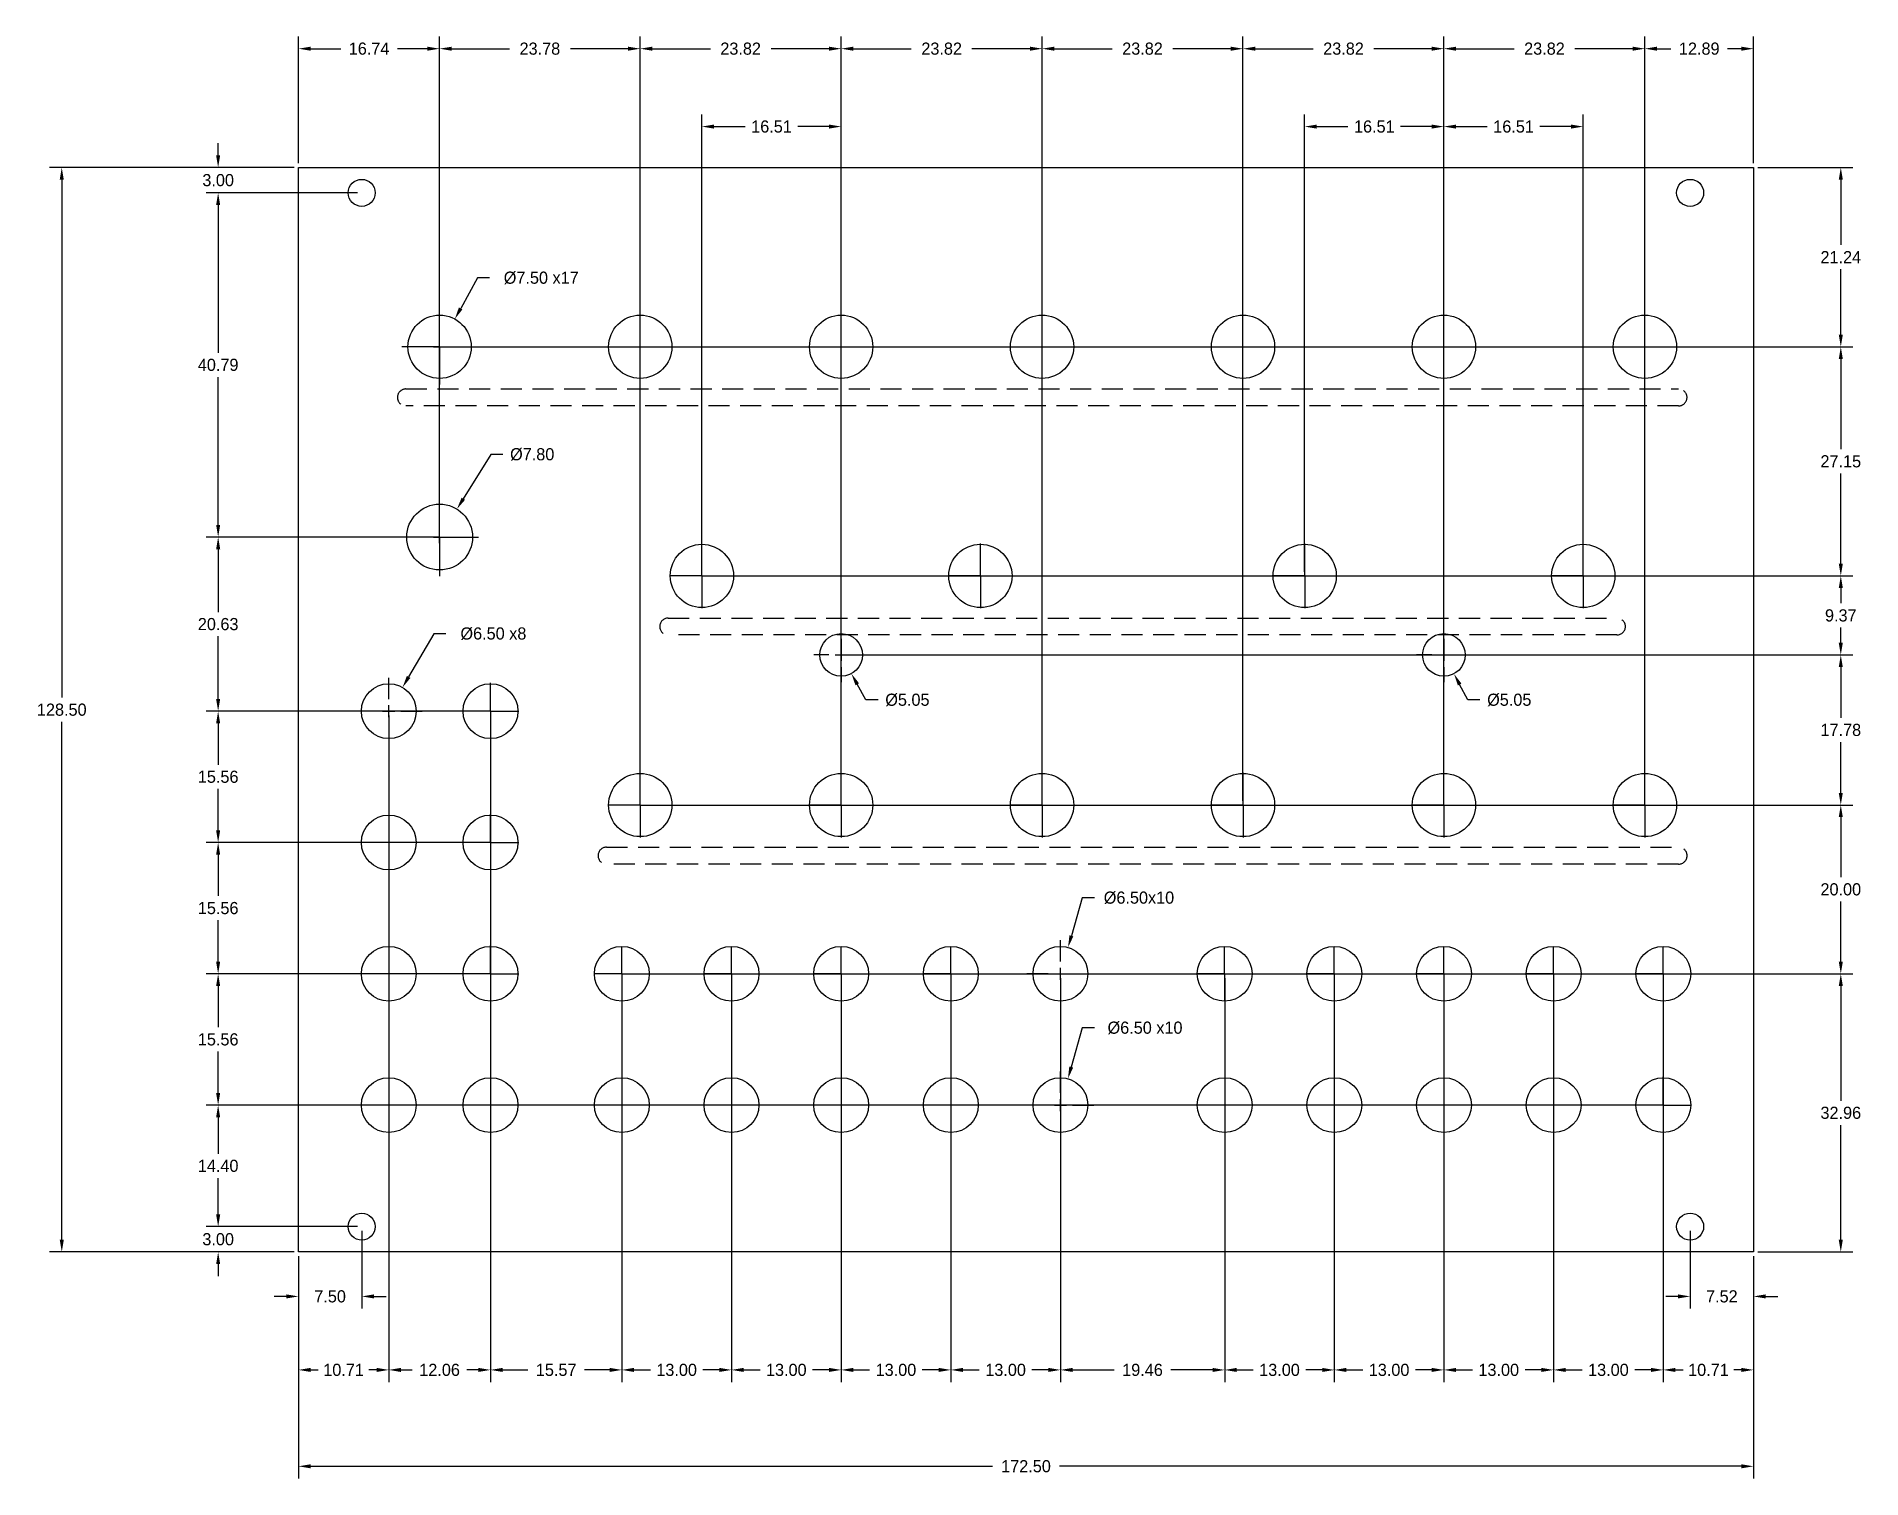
# Model space of a CAD drawing. Header units: millimetres. Extents: x -31 to 185, y -27 to 144.
import ezdxf

# ---------------------------------------------------------------- set-up
doc = ezdxf.new("R2010")
doc.units = ezdxf.units.MM
doc.header["$LTSCALE"] = 10
doc.header["$MEASUREMENT"] = 0
doc.header["$PDSIZE"] = -5
doc.linetypes.add('DASHED', pattern=[0.375, 0.25, -0.125])
for name, color, linetype in [('Dimensions', 1, 'Continuous'), ('Panel', 7, 'Continuous'), ('UsinageArriere', 2, 'DASHED')]:
    doc.layers.add(name, color=color, linetype=linetype)
doc.dimstyles.get("Standard").update_dxf_attribs({"dimscale": 8, "dimtxt": 0.18, "dimasz": 0.18, "dimexe": 0.18, "dimexo": 0.0625, "dimgap": 0.09, "dimtad": 0, "dimtih": 1, "dimtoh": 1, "dimzin": 0, "dimdsep": 46, "dimtxsty": 'Standard', "dimcen": -0.09, "dimadec": 0, "dimazin": 0, "dimtfac": 1, "dimtdec": 4, "dimtofl": 0, "dimtmove": 0, "dimatfit": 3, "dimfxl": 1, "dimtolj": 1, "dimtzin": 0, "dimarcsym": 0})

msp = doc.modelspace()

# ---------------------------------------------------------------- blocks, each defined once
blk = doc.blocks.new('*D275')
at = {"layer": 'Defpoints', "color": 0}
for p in [(7.5, 3), (-9.52, 0), (0, 0)]:
    blk.add_point(p, dxfattribs=at)
at = {"layer": 'Dimensions', "color": 0, "lineweight": -2}
for p, q in [((-9.52, 4.44), (-9.52, 5.88)), ((7, 3), (-10.96, 3)), ((-0.5, 0), (-10.96, 0)), ((-9.52, -1.44), (-9.52, -2.88))]:
    blk.add_line(p, q, dxfattribs=at)
at = {"layer": 'Dimensions', "color": 0}
for points in [[(-9.76, 4.44), (-9.28, 4.44), (-9.52, 3)], [(-9.28, -1.44), (-9.76, -1.44), (-9.52, 0)]]:
    blk.add_solid(points, dxfattribs=at)
at = {"layer": 'Dimensions', "color": 0, "insert": (-9.52, 1.5), "char_height": 1.44, "attachment_point": 5}
blk.add_mtext('\\A1;3.00', dxfattribs=at)
blk = doc.blocks.new('*D276')
at = {"layer": 'Defpoints', "color": 0}
for p in [(161.79, 17.4), (-9.52, 3), (7.5, 3)]:
    blk.add_point(p, dxfattribs=at)
at = {"layer": 'Dimensions', "color": 0, "lineweight": -2}
for p, q in [((161.29, 17.4), (-10.96, 17.4)), ((-9.52, 15.96), (-9.52, 11.64)), ((-9.52, 4.44), (-9.52, 8.76)), ((7, 3), (-10.96, 3))]:
    blk.add_line(p, q, dxfattribs=at)
at = {"layer": 'Dimensions', "color": 0}
for points in [[(-9.28, 15.96), (-9.76, 15.96), (-9.52, 17.4)], [(-9.76, 4.44), (-9.28, 4.44), (-9.52, 3)]]:
    blk.add_solid(points, dxfattribs=at)
at = {"layer": 'Dimensions', "color": 0, "insert": (-9.52, 10.2), "char_height": 1.44, "attachment_point": 5}
blk.add_mtext('\\A1;14.40', dxfattribs=at)
blk = doc.blocks.new('*D277')
at = {"layer": 'Defpoints', "color": 0}
for p in [(22.77, 32.96), (-9.52, 17.4), (148.79, 17.4)]:
    blk.add_point(p, dxfattribs=at)
at = {"layer": 'Dimensions', "color": 0, "lineweight": -2}
for p, q in [((22.27, 32.96), (-10.96, 32.96)), ((-9.52, 31.52), (-9.52, 26.62)), ((-9.52, 18.84), (-9.52, 23.74)), ((148.29, 17.4), (-10.96, 17.4))]:
    blk.add_line(p, q, dxfattribs=at)
at = {"layer": 'Dimensions', "color": 0}
for points in [[(-9.28, 31.52), (-9.76, 31.52), (-9.52, 32.96)], [(-9.76, 18.84), (-9.28, 18.84), (-9.52, 17.4)]]:
    blk.add_solid(points, dxfattribs=at)
at = {"layer": 'Dimensions', "color": 0, "insert": (-9.52, 25.18), "char_height": 1.44, "attachment_point": 5}
blk.add_mtext('\\A1;15.56', dxfattribs=at)
blk = doc.blocks.new('*D278')
at = {"layer": 'Defpoints', "color": 0}
for p in [(22.77, 48.52), (-9.52, 32.96), (22.77, 32.96)]:
    blk.add_point(p, dxfattribs=at)
at = {"layer": 'Dimensions', "color": 0, "lineweight": -2}
for p, q in [((22.27, 48.52), (-10.96, 48.52)), ((-9.52, 47.08), (-9.52, 42.18)), ((-9.52, 34.4), (-9.52, 39.3)), ((22.27, 32.96), (-10.96, 32.96))]:
    blk.add_line(p, q, dxfattribs=at)
at = {"layer": 'Dimensions', "color": 0}
for points in [[(-9.28, 47.08), (-9.76, 47.08), (-9.52, 48.52)], [(-9.76, 34.4), (-9.28, 34.4), (-9.52, 32.96)]]:
    blk.add_solid(points, dxfattribs=at)
at = {"layer": 'Dimensions', "color": 0, "insert": (-9.52, 40.74), "char_height": 1.44, "attachment_point": 5}
blk.add_mtext('\\A1;15.56', dxfattribs=at)
blk = doc.blocks.new('*D279')
at = {"layer": 'Defpoints', "color": 0}
for p in [(22.77, 64.08), (-9.52, 48.52), (22.77, 48.52)]:
    blk.add_point(p, dxfattribs=at)
at = {"layer": 'Dimensions', "color": 0, "lineweight": -2}
for p, q in [((22.27, 64.08), (-10.96, 64.08)), ((-9.52, 62.64), (-9.52, 57.74)), ((-9.52, 49.96), (-9.52, 54.86)), ((22.27, 48.52), (-10.96, 48.52))]:
    blk.add_line(p, q, dxfattribs=at)
at = {"layer": 'Dimensions', "color": 0}
for points in [[(-9.28, 62.64), (-9.76, 62.64), (-9.52, 64.08)], [(-9.76, 49.96), (-9.28, 49.96), (-9.52, 48.52)]]:
    blk.add_solid(points, dxfattribs=at)
at = {"layer": 'Dimensions', "color": 0, "insert": (-9.52, 56.3), "char_height": 1.44, "attachment_point": 5}
blk.add_mtext('\\A1;15.56', dxfattribs=at)
blk = doc.blocks.new('*D280')
at = {"layer": 'Defpoints', "color": 0}
for p in [(16.73, 84.71), (-9.52, 64.08), (22.77, 64.08)]:
    blk.add_point(p, dxfattribs=at)
at = {"layer": 'Dimensions', "color": 0, "lineweight": -2}
for p, q in [((16.23, 84.71), (-10.96, 84.71)), ((-9.52, 83.27), (-9.52, 75.83)), ((-9.52, 65.52), (-9.52, 72.95)), ((22.27, 64.08), (-10.96, 64.08))]:
    blk.add_line(p, q, dxfattribs=at)
at = {"layer": 'Dimensions', "color": 0}
for points in [[(-9.28, 83.27), (-9.76, 83.27), (-9.52, 84.71)], [(-9.76, 65.52), (-9.28, 65.52), (-9.52, 64.08)]]:
    blk.add_solid(points, dxfattribs=at)
at = {"layer": 'Dimensions', "color": 0, "insert": (-9.52, 74.39), "char_height": 1.44, "attachment_point": 5}
blk.add_mtext('\\A1;20.63', dxfattribs=at)
blk = doc.blocks.new('*D281')
at = {"layer": 'Defpoints', "color": 0}
for p in [(-9.52, 125.5), (7.5, 125.5), (16.73, 84.71)]:
    blk.add_point(p, dxfattribs=at)
at = {"layer": 'Dimensions', "color": 0, "lineweight": -2}
for p, q in [((7, 125.5), (-10.96, 125.5)), ((-9.52, 124.06), (-9.52, 106.55)), ((-9.52, 86.15), (-9.52, 103.67)), ((16.23, 84.71), (-10.96, 84.71))]:
    blk.add_line(p, q, dxfattribs=at)
at = {"layer": 'Dimensions', "color": 0}
for points in [[(-9.28, 124.06), (-9.76, 124.06), (-9.52, 125.5)], [(-9.76, 86.15), (-9.28, 86.15), (-9.52, 84.71)]]:
    blk.add_solid(points, dxfattribs=at)
at = {"layer": 'Dimensions', "color": 0, "insert": (-9.52, 105.11), "char_height": 1.44, "attachment_point": 5}
blk.add_mtext('\\A1;40.79', dxfattribs=at)
blk = doc.blocks.new('*D282')
at = {"layer": 'Defpoints', "color": 0}
for p in [(0, 128.5), (-9.52, 125.5), (7.5, 125.5)]:
    blk.add_point(p, dxfattribs=at)
at = {"layer": 'Dimensions', "color": 0, "lineweight": -2}
for p, q in [((-9.52, 129.94), (-9.52, 131.38)), ((-0.5, 128.5), (-10.96, 128.5)), ((7, 125.5), (-10.96, 125.5)), ((-9.52, 124.06), (-9.52, 122.62))]:
    blk.add_line(p, q, dxfattribs=at)
at = {"layer": 'Dimensions', "color": 0}
for points in [[(-9.76, 129.94), (-9.28, 129.94), (-9.52, 128.5)], [(-9.28, 124.06), (-9.76, 124.06), (-9.52, 125.5)]]:
    blk.add_solid(points, dxfattribs=at)
at = {"layer": 'Dimensions', "color": 0, "insert": (-9.52, 127), "char_height": 1.44, "attachment_point": 5}
blk.add_mtext('\\A1;3.00', dxfattribs=at)
blk = doc.blocks.new('*D283')
at = {"layer": 'Defpoints', "color": 0}
for p in [(0, 128.5), (-28.06, 0), (0, 0)]:
    blk.add_point(p, dxfattribs=at)
at = {"layer": 'Dimensions', "color": 0, "lineweight": -2}
for p, q in [((-0.5, 128.5), (-29.5, 128.5)), ((-28.06, 127.06), (-28.06, 65.69)), ((-28.06, 1.44), (-28.06, 62.81)), ((-0.5, 0), (-29.5, 0))]:
    blk.add_line(p, q, dxfattribs=at)
at = {"layer": 'Dimensions', "color": 0}
for points in [[(-27.82, 127.06), (-28.3, 127.06), (-28.06, 128.5)], [(-28.3, 1.44), (-27.82, 1.44), (-28.06, 0)]]:
    blk.add_solid(points, dxfattribs=at)
at = {"layer": 'Dimensions', "color": 0, "insert": (-28.06, 64.25), "char_height": 1.44, "attachment_point": 5}
blk.add_mtext('\\A1;128.50', dxfattribs=at)
blk = doc.blocks.new('*D284')
at = {"layer": 'Defpoints', "color": 0}
for p in [(7.5, 3), (0, 0), (0, -5.27)]:
    blk.add_point(p, dxfattribs=at)
at = {"layer": 'Dimensions', "color": 0, "lineweight": -2}
for p, q in [((7.5, 2.5), (7.5, -6.71)), ((0, -0.5), (0, -6.71)), ((-1.44, -5.27), (-2.88, -5.27)), ((8.94, -5.27), (10.38, -5.27))]:
    blk.add_line(p, q, dxfattribs=at)
at = {"layer": 'Dimensions', "color": 0}
for points in [[(-1.44, -5.51), (-1.44, -5.03), (0, -5.27)], [(8.94, -5.03), (8.94, -5.51), (7.5, -5.27)]]:
    blk.add_solid(points, dxfattribs=at)
at = {"layer": 'Dimensions', "color": 0, "insert": (3.75, -5.27), "char_height": 1.44, "attachment_point": 5}
blk.add_mtext('\\A1;7.50', dxfattribs=at)
blk = doc.blocks.new('*D285')
at = {"layer": 'Defpoints', "color": 0}
for p in [(10.71, 64.08), (0, 0), (0, -13.98)]:
    blk.add_point(p, dxfattribs=at)
at = {"layer": 'Dimensions', "color": 0, "lineweight": -2}
for p, q in [((10.71, 63.58), (10.71, -15.42)), ((0, -0.5), (0, -15.42)), ((1.44, -13.98), (2.35, -13.98)), ((9.27, -13.98), (8.35, -13.98))]:
    blk.add_line(p, q, dxfattribs=at)
at = {"layer": 'Dimensions', "color": 0}
for points in [[(1.44, -13.74), (1.44, -14.22), (0, -13.98)], [(9.27, -14.22), (9.27, -13.74), (10.71, -13.98)]]:
    blk.add_solid(points, dxfattribs=at)
at = {"layer": 'Dimensions', "color": 0, "insert": (5.35, -13.98), "char_height": 1.44, "attachment_point": 5}
blk.add_mtext('\\A1;10.71', dxfattribs=at)
blk = doc.blocks.new('*D286')
at = {"layer": 'Defpoints', "color": 0}
for p in [(22.77, 64.08), (10.71, 17.4), (10.71, -13.98)]:
    blk.add_point(p, dxfattribs=at)
at = {"layer": 'Dimensions', "color": 0, "lineweight": -2}
for p, q in [((22.77, 63.58), (22.77, -15.42)), ((10.71, 16.9), (10.71, -15.42)), ((12.14, -13.98), (13.49, -13.98)), ((21.32, -13.98), (19.98, -13.98))]:
    blk.add_line(p, q, dxfattribs=at)
at = {"layer": 'Dimensions', "color": 0}
for points in [[(12.14, -13.74), (12.14, -14.22), (10.71, -13.98)], [(21.32, -14.22), (21.32, -13.74), (22.77, -13.98)]]:
    blk.add_solid(points, dxfattribs=at)
at = {"layer": 'Dimensions', "color": 0, "insert": (16.73, -13.98), "char_height": 1.44, "attachment_point": 5}
blk.add_mtext('\\A1;12.06', dxfattribs=at)
blk = doc.blocks.new('*D289')
at = {"layer": 'Defpoints', "color": 0}
for p in [(51.33, 32.96), (64.33, 32.96), (64.33, -13.98)]:
    blk.add_point(p, dxfattribs=at)
at = {"layer": 'Dimensions', "color": 0, "lineweight": -2}
for p, q in [((51.33, 32.46), (51.33, -15.42)), ((64.33, 32.46), (64.33, -15.42)), ((52.77, -13.98), (54.72, -13.98)), ((62.9, -13.98), (60.95, -13.98))]:
    blk.add_line(p, q, dxfattribs=at)
at = {"layer": 'Dimensions', "color": 0}
for points in [[(52.77, -13.74), (52.77, -14.22), (51.33, -13.98)], [(62.9, -14.22), (62.9, -13.74), (64.33, -13.98)]]:
    blk.add_solid(points, dxfattribs=at)
at = {"layer": 'Dimensions', "color": 0, "insert": (57.83, -13.98), "char_height": 1.44, "attachment_point": 5}
blk.add_mtext('\\A1;13.00', dxfattribs=at)
blk = doc.blocks.new('*D290')
at = {"layer": 'Defpoints', "color": 0}
for p in [(64.33, 32.96), (77.33, 32.96), (77.33, -13.98)]:
    blk.add_point(p, dxfattribs=at)
at = {"layer": 'Dimensions', "color": 0, "lineweight": -2}
for p, q in [((64.33, 32.46), (64.33, -15.42)), ((77.33, 32.46), (77.33, -15.42)), ((65.77, -13.98), (67.71, -13.98)), ((75.89, -13.98), (73.95, -13.98))]:
    blk.add_line(p, q, dxfattribs=at)
at = {"layer": 'Dimensions', "color": 0}
for points in [[(65.77, -13.74), (65.77, -14.22), (64.33, -13.98)], [(75.89, -14.22), (75.89, -13.74), (77.33, -13.98)]]:
    blk.add_solid(points, dxfattribs=at)
at = {"layer": 'Dimensions', "color": 0, "insert": (70.83, -13.98), "char_height": 1.44, "attachment_point": 5}
blk.add_mtext('\\A1;13.00', dxfattribs=at)
blk = doc.blocks.new('*D291')
at = {"layer": 'Defpoints', "color": 0}
for p in [(77.33, 32.96), (90.33, 32.96), (90.33, -13.98)]:
    blk.add_point(p, dxfattribs=at)
at = {"layer": 'Dimensions', "color": 0, "lineweight": -2}
for p, q in [((77.33, 32.46), (77.33, -15.42)), ((90.33, 32.46), (90.33, -15.42)), ((78.77, -13.98), (80.71, -13.98)), ((88.89, -13.98), (86.95, -13.98))]:
    blk.add_line(p, q, dxfattribs=at)
at = {"layer": 'Dimensions', "color": 0}
for points in [[(78.77, -13.74), (78.77, -14.22), (77.33, -13.98)], [(88.89, -14.22), (88.89, -13.74), (90.33, -13.98)]]:
    blk.add_solid(points, dxfattribs=at)
at = {"layer": 'Dimensions', "color": 0, "insert": (83.83, -13.98), "char_height": 1.44, "attachment_point": 5}
blk.add_mtext('\\A1;13.00', dxfattribs=at)
blk = doc.blocks.new('*D292')
at = {"layer": 'Defpoints', "color": 0}
for p in [(90.33, 32.96), (109.8, 32.96), (90.33, -13.98)]:
    blk.add_point(p, dxfattribs=at)
at = {"layer": 'Dimensions', "color": 0, "lineweight": -2}
for p, q in [((90.33, 32.46), (90.33, -15.42)), ((109.8, 32.46), (109.8, -15.42)), ((91.77, -13.98), (96.7, -13.98)), ((108.36, -13.98), (103.42, -13.98))]:
    blk.add_line(p, q, dxfattribs=at)
at = {"layer": 'Dimensions', "color": 0}
for points in [[(91.77, -13.74), (91.77, -14.22), (90.33, -13.98)], [(108.36, -14.22), (108.36, -13.74), (109.8, -13.98)]]:
    blk.add_solid(points, dxfattribs=at)
at = {"layer": 'Dimensions', "color": 0, "insert": (100.06, -13.98), "char_height": 1.44, "attachment_point": 5}
blk.add_mtext('\\A1;19.46', dxfattribs=at)
blk = doc.blocks.new('*D293')
at = {"layer": 'Defpoints', "color": 0}
for p in [(109.8, 32.96), (122.8, 32.96), (122.8, -13.98)]:
    blk.add_point(p, dxfattribs=at)
at = {"layer": 'Dimensions', "color": 0, "lineweight": -2}
for p, q in [((109.8, 32.46), (109.8, -15.42)), ((122.8, 32.46), (122.8, -15.42)), ((111.23, -13.98), (113.17, -13.98)), ((121.36, -13.98), (119.42, -13.98))]:
    blk.add_line(p, q, dxfattribs=at)
at = {"layer": 'Dimensions', "color": 0}
for points in [[(111.23, -13.74), (111.23, -14.22), (109.8, -13.98)], [(121.36, -14.22), (121.36, -13.74), (122.8, -13.98)]]:
    blk.add_solid(points, dxfattribs=at)
at = {"layer": 'Dimensions', "color": 0, "insert": (116.3, -13.98), "char_height": 1.44, "attachment_point": 5}
blk.add_mtext('\\A1;13.00', dxfattribs=at)
blk = doc.blocks.new('*D294')
at = {"layer": 'Defpoints', "color": 0}
for p in [(122.8, 32.46), (135.79, 32.96), (135.79, -13.98)]:
    blk.add_point(p, dxfattribs=at)
at = {"layer": 'Dimensions', "color": 0, "lineweight": -2}
for p, q in [((135.79, 32.46), (135.79, -15.42)), ((122.8, 31.96), (122.8, -15.42)), ((124.23, -13.98), (126.17, -13.98)), ((134.35, -13.98), (132.41, -13.98))]:
    blk.add_line(p, q, dxfattribs=at)
at = {"layer": 'Dimensions', "color": 0}
for points in [[(124.23, -13.74), (124.23, -14.22), (122.8, -13.98)], [(134.35, -14.22), (134.35, -13.74), (135.79, -13.98)]]:
    blk.add_solid(points, dxfattribs=at)
at = {"layer": 'Dimensions', "color": 0, "insert": (129.29, -13.98), "char_height": 1.44, "attachment_point": 5}
blk.add_mtext('\\A1;13.00', dxfattribs=at)
blk = doc.blocks.new('*D295')
at = {"layer": 'Defpoints', "color": 0}
for p in [(135.79, 32.96), (148.79, 32.96), (148.79, -13.98)]:
    blk.add_point(p, dxfattribs=at)
at = {"layer": 'Dimensions', "color": 0, "lineweight": -2}
for p, q in [((135.79, 32.46), (135.79, -15.42)), ((148.79, 32.46), (148.79, -15.42)), ((137.24, -13.98), (139.18, -13.98)), ((147.35, -13.98), (145.41, -13.98))]:
    blk.add_line(p, q, dxfattribs=at)
at = {"layer": 'Dimensions', "color": 0}
for points in [[(137.24, -13.74), (137.24, -14.22), (135.79, -13.98)], [(147.35, -14.22), (147.35, -13.74), (148.79, -13.98)]]:
    blk.add_solid(points, dxfattribs=at)
at = {"layer": 'Dimensions', "color": 0, "insert": (142.29, -13.98), "char_height": 1.44, "attachment_point": 5}
blk.add_mtext('\\A1;13.00', dxfattribs=at)
blk = doc.blocks.new('*D296')
at = {"layer": 'Defpoints', "color": 0}
for p in [(148.79, 32.46), (161.79, 32.96), (148.79, -13.98)]:
    blk.add_point(p, dxfattribs=at)
at = {"layer": 'Dimensions', "color": 0, "lineweight": -2}
for p, q in [((161.79, 32.46), (161.79, -15.42)), ((148.79, 31.96), (148.79, -15.42)), ((150.24, -13.98), (152.18, -13.98)), ((160.35, -13.98), (158.41, -13.98))]:
    blk.add_line(p, q, dxfattribs=at)
at = {"layer": 'Dimensions', "color": 0}
for points in [[(150.24, -13.74), (150.24, -14.22), (148.79, -13.98)], [(160.35, -14.22), (160.35, -13.74), (161.79, -13.98)]]:
    blk.add_solid(points, dxfattribs=at)
at = {"layer": 'Dimensions', "color": 0, "insert": (155.29, -13.98), "char_height": 1.44, "attachment_point": 5}
blk.add_mtext('\\A1;13.00', dxfattribs=at)
blk = doc.blocks.new('*D297')
at = {"layer": 'Defpoints', "color": 0}
for p in [(164.98, 3), (172.5, 0), (164.98, -5.27)]:
    blk.add_point(p, dxfattribs=at)
at = {"layer": 'Dimensions', "color": 0, "lineweight": -2}
for p, q in [((164.98, 2.5), (164.98, -6.71)), ((172.5, -0.5), (172.5, -6.71)), ((163.54, -5.27), (162.1, -5.27)), ((173.94, -5.27), (175.38, -5.27))]:
    blk.add_line(p, q, dxfattribs=at)
at = {"layer": 'Dimensions', "color": 0}
for points in [[(163.54, -5.51), (163.54, -5.03), (164.98, -5.27)], [(173.94, -5.03), (173.94, -5.51), (172.5, -5.27)]]:
    blk.add_solid(points, dxfattribs=at)
at = {"layer": 'Dimensions', "color": 0, "insert": (168.74, -5.27), "char_height": 1.44, "attachment_point": 5}
blk.add_mtext('\\A1;7.52', dxfattribs=at)
blk = doc.blocks.new('*D298')
at = {"layer": 'Defpoints', "color": 0}
for p in [(161.79, 32.46), (172.5, 0), (161.79, -13.98)]:
    blk.add_point(p, dxfattribs=at)
at = {"layer": 'Dimensions', "color": 0, "lineweight": -2}
for p, q in [((161.79, 31.96), (161.79, -15.42)), ((172.5, -0.5), (172.5, -15.42)), ((163.24, -13.98), (164.15, -13.98)), ((171.06, -13.98), (170.15, -13.98))]:
    blk.add_line(p, q, dxfattribs=at)
at = {"layer": 'Dimensions', "color": 0}
for points in [[(163.24, -13.74), (163.24, -14.22), (161.79, -13.98)], [(171.06, -14.22), (171.06, -13.74), (172.5, -13.98)]]:
    blk.add_solid(points, dxfattribs=at)
at = {"layer": 'Dimensions', "color": 0, "insert": (167.15, -13.98), "char_height": 1.44, "attachment_point": 5}
blk.add_mtext('\\A1;10.71', dxfattribs=at)
blk = doc.blocks.new('*D299')
at = {"layer": 'Defpoints', "color": 0}
for p in [(38.33, 32.96), (182.84, 32.96), (172.5, 0)]:
    blk.add_point(p, dxfattribs=at)
at = {"layer": 'Dimensions', "color": 0, "lineweight": -2}
for p, q in [((38.83, 32.96), (184.28, 32.96)), ((182.84, 31.52), (182.84, 17.92)), ((182.84, 1.44), (182.84, 15.04)), ((173, 0), (184.28, 0))]:
    blk.add_line(p, q, dxfattribs=at)
at = {"layer": 'Dimensions', "color": 0}
for points in [[(183.08, 31.52), (182.6, 31.52), (182.84, 32.96)], [(182.6, 1.44), (183.08, 1.44), (182.84, 0)]]:
    blk.add_solid(points, dxfattribs=at)
at = {"layer": 'Dimensions', "color": 0, "insert": (182.84, 16.48), "char_height": 1.44, "attachment_point": 5}
blk.add_mtext('\\A1;32.96', dxfattribs=at)
blk = doc.blocks.new('*D300')
at = {"layer": 'Defpoints', "color": 0}
for p in [(40.52, 52.96), (161.79, 32.96), (182.84, 32.96)]:
    blk.add_point(p, dxfattribs=at)
at = {"layer": 'Dimensions', "color": 0, "lineweight": -2}
for p, q in [((41.02, 52.96), (184.28, 52.96)), ((182.84, 51.52), (182.84, 44.4)), ((182.84, 34.4), (182.84, 41.52)), ((162.29, 32.96), (184.28, 32.96))]:
    blk.add_line(p, q, dxfattribs=at)
at = {"layer": 'Dimensions', "color": 0}
for points in [[(183.08, 51.52), (182.6, 51.52), (182.84, 52.96)], [(182.6, 34.4), (183.08, 34.4), (182.84, 32.96)]]:
    blk.add_solid(points, dxfattribs=at)
at = {"layer": 'Dimensions', "color": 0, "insert": (182.84, 42.96), "char_height": 1.44, "attachment_point": 5}
blk.add_mtext('\\A1;20.00', dxfattribs=at)
blk = doc.blocks.new('*D303')
at = {"layer": 'Defpoints', "color": 0}
for p in [(16.73, 107.26), (48.66, 80.11), (182.84, 80.11)]:
    blk.add_point(p, dxfattribs=at)
at = {"layer": 'Dimensions', "color": 0, "lineweight": -2}
for p, q in [((17.23, 107.26), (184.28, 107.26)), ((182.84, 105.82), (182.84, 95.12)), ((182.84, 81.55), (182.84, 92.24)), ((49.16, 80.11), (184.28, 80.11))]:
    blk.add_line(p, q, dxfattribs=at)
at = {"layer": 'Dimensions', "color": 0}
for points in [[(183.08, 105.82), (182.6, 105.82), (182.84, 107.26)], [(182.6, 81.55), (183.08, 81.55), (182.84, 80.11)]]:
    blk.add_solid(points, dxfattribs=at)
at = {"layer": 'Dimensions', "color": 0, "insert": (182.84, 93.68), "char_height": 1.44, "attachment_point": 5}
blk.add_mtext('\\A1;27.15', dxfattribs=at)
blk = doc.blocks.new('*D304')
at = {"layer": 'Defpoints', "color": 0}
for p in [(172.5, 128.5), (17.23, 107.26), (182.84, 107.26)]:
    blk.add_point(p, dxfattribs=at)
at = {"layer": 'Dimensions', "color": 0, "lineweight": -2}
for p, q in [((173, 128.5), (184.28, 128.5)), ((182.84, 127.06), (182.84, 119.32)), ((182.84, 108.7), (182.84, 116.44)), ((17.73, 107.26), (184.28, 107.26))]:
    blk.add_line(p, q, dxfattribs=at)
at = {"layer": 'Dimensions', "color": 0}
for points in [[(183.08, 127.06), (182.6, 127.06), (182.84, 128.5)], [(182.6, 108.7), (183.08, 108.7), (182.84, 107.26)]]:
    blk.add_solid(points, dxfattribs=at)
at = {"layer": 'Dimensions', "color": 0, "insert": (182.84, 117.88), "char_height": 1.44, "attachment_point": 5}
blk.add_mtext('\\A1;21.24', dxfattribs=at)
blk = doc.blocks.new('*D307')
at = {"layer": 'Defpoints', "color": 0}
for p in [(40.52, 142.58), (40.52, 107.26), (64.33, 52.96)]:
    blk.add_point(p, dxfattribs=at)
at = {"layer": 'Dimensions', "color": 0, "lineweight": -2}
for p, q in [((40.52, 107.76), (40.52, 144.02)), ((64.33, 53.46), (64.33, 144.02)), ((41.95, 142.58), (48.83, 142.58)), ((62.9, 142.58), (56.02, 142.58))]:
    blk.add_line(p, q, dxfattribs=at)
at = {"layer": 'Dimensions', "color": 0}
for points in [[(41.95, 142.82), (41.95, 142.34), (40.52, 142.58)], [(62.9, 142.34), (62.9, 142.82), (64.33, 142.58)]]:
    blk.add_solid(points, dxfattribs=at)
at = {"layer": 'Dimensions', "color": 0, "insert": (52.42, 142.58), "char_height": 1.44, "attachment_point": 5}
blk.add_mtext('\\A1;23.82', dxfattribs=at)
blk = doc.blocks.new('*D308')
at = {"layer": 'Defpoints', "color": 0}
for p in [(64.33, 142.58), (64.33, 52.96), (88.16, 52.96)]:
    blk.add_point(p, dxfattribs=at)
at = {"layer": 'Dimensions', "color": 0, "lineweight": -2}
for p, q in [((64.33, 53.46), (64.33, 144.02)), ((88.16, 53.46), (88.16, 144.02)), ((65.77, 142.58), (72.65, 142.58)), ((86.72, 142.58), (79.84, 142.58))]:
    blk.add_line(p, q, dxfattribs=at)
at = {"layer": 'Dimensions', "color": 0}
for points in [[(65.77, 142.82), (65.77, 142.34), (64.33, 142.58)], [(86.72, 142.34), (86.72, 142.82), (88.16, 142.58)]]:
    blk.add_solid(points, dxfattribs=at)
at = {"layer": 'Dimensions', "color": 0, "insert": (76.25, 142.58), "char_height": 1.44, "attachment_point": 5}
blk.add_mtext('\\A1;23.82', dxfattribs=at)
blk = doc.blocks.new('*D309')
at = {"layer": 'Defpoints', "color": 0}
for p in [(88.16, 142.58), (88.16, 52.96), (111.97, 52.96)]:
    blk.add_point(p, dxfattribs=at)
at = {"layer": 'Dimensions', "color": 0, "lineweight": -2}
for p, q in [((88.16, 53.46), (88.16, 144.02)), ((111.97, 53.46), (111.97, 144.02)), ((89.59, 142.58), (96.47, 142.58)), ((110.53, 142.58), (103.67, 142.58))]:
    blk.add_line(p, q, dxfattribs=at)
at = {"layer": 'Dimensions', "color": 0}
for points in [[(89.59, 142.82), (89.59, 142.34), (88.16, 142.58)], [(110.53, 142.34), (110.53, 142.82), (111.97, 142.58)]]:
    blk.add_solid(points, dxfattribs=at)
at = {"layer": 'Dimensions', "color": 0, "insert": (100.06, 142.58), "char_height": 1.44, "attachment_point": 5}
blk.add_mtext('\\A1;23.82', dxfattribs=at)
blk = doc.blocks.new('*D310')
at = {"layer": 'Defpoints', "color": 0}
for p in [(111.97, 142.58), (111.97, 52.96), (135.79, 52.96)]:
    blk.add_point(p, dxfattribs=at)
at = {"layer": 'Dimensions', "color": 0, "lineweight": -2}
for p, q in [((111.97, 53.46), (111.97, 144.02)), ((135.79, 53.46), (135.79, 144.02)), ((113.42, 142.58), (120.28, 142.58)), ((134.35, 142.58), (127.48, 142.58))]:
    blk.add_line(p, q, dxfattribs=at)
at = {"layer": 'Dimensions', "color": 0}
for points in [[(113.42, 142.82), (113.42, 142.34), (111.97, 142.58)], [(134.35, 142.34), (134.35, 142.82), (135.79, 142.58)]]:
    blk.add_solid(points, dxfattribs=at)
at = {"layer": 'Dimensions', "color": 0, "insert": (123.89, 142.58), "char_height": 1.44, "attachment_point": 5}
blk.add_mtext('\\A1;23.82', dxfattribs=at)
blk = doc.blocks.new('*D311')
at = {"layer": 'Defpoints', "color": 0}
for p in [(135.79, 142.58), (135.79, 52.96), (159.62, 52.96)]:
    blk.add_point(p, dxfattribs=at)
at = {"layer": 'Dimensions', "color": 0, "lineweight": -2}
for p, q in [((135.79, 53.46), (135.79, 144.02)), ((159.62, 53.46), (159.62, 144.02)), ((137.24, 142.58), (144.1, 142.58)), ((158.18, 142.58), (151.31, 142.58))]:
    blk.add_line(p, q, dxfattribs=at)
at = {"layer": 'Dimensions', "color": 0}
for points in [[(137.24, 142.82), (137.24, 142.34), (135.79, 142.58)], [(158.18, 142.34), (158.18, 142.82), (159.62, 142.58)]]:
    blk.add_solid(points, dxfattribs=at)
at = {"layer": 'Dimensions', "color": 0, "insert": (147.71, 142.58), "char_height": 1.44, "attachment_point": 5}
blk.add_mtext('\\A1;23.82', dxfattribs=at)
blk = doc.blocks.new('*D312')
at = {"layer": 'Defpoints', "color": 0}
for p in [(172.5, 142.58), (172.5, 128.5), (159.62, 52.96)]:
    blk.add_point(p, dxfattribs=at)
at = {"layer": 'Dimensions', "color": 0, "lineweight": -2}
for p, q in [((159.62, 53.46), (159.62, 144.02)), ((172.5, 129), (172.5, 144.02)), ((161.06, 142.58), (162.7, 142.58)), ((171.06, 142.58), (169.42, 142.58))]:
    blk.add_line(p, q, dxfattribs=at)
at = {"layer": 'Dimensions', "color": 0}
for points in [[(161.06, 142.82), (161.06, 142.34), (159.62, 142.58)], [(171.06, 142.34), (171.06, 142.82), (172.5, 142.58)]]:
    blk.add_solid(points, dxfattribs=at)
at = {"layer": 'Dimensions', "color": 0, "insert": (166.06, 142.58), "char_height": 1.44, "attachment_point": 5}
blk.add_mtext('\\A1;12.89', dxfattribs=at)
blk = doc.blocks.new('*D314')
at = {"layer": 'Defpoints', "color": 0}
for p in [(0, 142.58), (0, 128.5), (16.73, 84.71)]:
    blk.add_point(p, dxfattribs=at)
at = {"layer": 'Dimensions', "color": 0, "lineweight": -2}
for p, q in [((0, 129), (0, 144.02)), ((16.73, 85.21), (16.73, 144.02)), ((1.44, 142.58), (5.01, 142.58)), ((15.29, 142.58), (11.73, 142.58))]:
    blk.add_line(p, q, dxfattribs=at)
at = {"layer": 'Dimensions', "color": 0}
for points in [[(1.44, 142.82), (1.44, 142.34), (0, 142.58)], [(15.29, 142.34), (15.29, 142.82), (16.73, 142.58)]]:
    blk.add_solid(points, dxfattribs=at)
at = {"layer": 'Dimensions', "color": 0, "insert": (8.37, 142.58), "char_height": 1.44, "attachment_point": 5}
blk.add_mtext('\\A1;16.74', dxfattribs=at)
blk = doc.blocks.new('*D315')
at = {"layer": 'Defpoints', "color": 0}
for p in [(16.73, 142.58), (16.73, 84.71), (40.52, 52.96)]:
    blk.add_point(p, dxfattribs=at)
at = {"layer": 'Dimensions', "color": 0, "lineweight": -2}
for p, q in [((16.73, 85.21), (16.73, 144.02)), ((40.52, 53.46), (40.52, 144.02)), ((18.18, 142.58), (25.02, 142.58)), ((39.08, 142.58), (32.23, 142.58))]:
    blk.add_line(p, q, dxfattribs=at)
at = {"layer": 'Dimensions', "color": 0}
for points in [[(18.18, 142.82), (18.18, 142.34), (16.73, 142.58)], [(39.08, 142.34), (39.08, 142.82), (40.52, 142.58)]]:
    blk.add_solid(points, dxfattribs=at)
at = {"layer": 'Dimensions', "color": 0, "insert": (28.62, 142.58), "char_height": 1.44, "attachment_point": 5}
blk.add_mtext('\\A1;23.78', dxfattribs=at)
blk = doc.blocks.new('*D317')
at = {"layer": 'Defpoints', "color": 0}
for p in [(64.33, 133.35), (47.82, 80.11), (64.33, 52.96)]:
    blk.add_point(p, dxfattribs=at)
at = {"layer": 'Dimensions', "color": 0, "lineweight": -2}
for p, q in [((47.82, 80.61), (47.82, 134.79)), ((64.33, 53.46), (64.33, 134.79)), ((49.26, 133.35), (52.96, 133.35)), ((62.9, 133.35), (59.2, 133.35))]:
    blk.add_line(p, q, dxfattribs=at)
at = {"layer": 'Dimensions', "color": 0}
for points in [[(49.26, 133.59), (49.26, 133.11), (47.82, 133.35)], [(62.9, 133.11), (62.9, 133.59), (64.33, 133.35)]]:
    blk.add_solid(points, dxfattribs=at)
at = {"layer": 'Dimensions', "color": 0, "insert": (56.08, 133.35), "char_height": 1.44, "attachment_point": 5}
blk.add_mtext('\\A1;16.51', dxfattribs=at)
blk = doc.blocks.new('*D319')
at = {"layer": 'Defpoints', "color": 0}
for p in [(135.79, 133.35), (119.28, 80.11), (135.79, 52.96)]:
    blk.add_point(p, dxfattribs=at)
at = {"layer": 'Dimensions', "color": 0, "lineweight": -2}
for p, q in [((119.28, 80.61), (119.28, 134.79)), ((135.79, 53.46), (135.79, 134.79)), ((120.72, 133.35), (124.42, 133.35)), ((134.35, 133.35), (130.66, 133.35))]:
    blk.add_line(p, q, dxfattribs=at)
at = {"layer": 'Dimensions', "color": 0}
for points in [[(120.72, 133.59), (120.72, 133.11), (119.28, 133.35)], [(134.35, 133.11), (134.35, 133.59), (135.79, 133.35)]]:
    blk.add_solid(points, dxfattribs=at)
at = {"layer": 'Dimensions', "color": 0, "insert": (127.54, 133.35), "char_height": 1.44, "attachment_point": 5}
blk.add_mtext('\\A1;16.51', dxfattribs=at)
blk = doc.blocks.new('*D320')
at = {"layer": 'Defpoints', "color": 0}
for p in [(135.79, 133.35), (152.31, 80.11), (135.79, 52.96)]:
    blk.add_point(p, dxfattribs=at)
at = {"layer": 'Dimensions', "color": 0, "lineweight": -2}
for p, q in [((135.79, 53.46), (135.79, 134.79)), ((152.31, 80.61), (152.31, 134.79)), ((137.24, 133.35), (140.93, 133.35)), ((150.87, 133.35), (147.17, 133.35))]:
    blk.add_line(p, q, dxfattribs=at)
at = {"layer": 'Dimensions', "color": 0}
for points in [[(137.24, 133.59), (137.24, 133.11), (135.79, 133.35)], [(150.87, 133.11), (150.87, 133.59), (152.31, 133.35)]]:
    blk.add_solid(points, dxfattribs=at)
at = {"layer": 'Dimensions', "color": 0, "insert": (144.05, 133.35), "char_height": 1.44, "attachment_point": 5}
blk.add_mtext('\\A1;16.51', dxfattribs=at)
blk = doc.blocks.new('*D321')
at = {"layer": 'Defpoints', "color": 0}
for p in [(18.79, 88.03), (14.68, 81.39)]:
    blk.add_point(p, dxfattribs=at)
at = {"layer": 'Dimensions', "color": 0, "lineweight": -2}
for p, q in [((22.79, 94.5), (19.54, 89.25)), ((24.23, 94.5), (22.79, 94.5))]:
    blk.add_line(p, q, dxfattribs=at)
at = {"layer": 'Dimensions', "color": 0}
for p, q in [((16.73, 86.15), (16.73, 89.33)), ((15.29, 84.71), (12.12, 84.71)), ((16.02, 84.71), (17.45, 84.71)), ((16.73, 83.99), (16.73, 85.43)), ((18.18, 84.71), (21.36, 84.71)), ((16.73, 83.27), (16.73, 80.09))]:
    blk.add_line(p, q, dxfattribs=at)
blk.add_solid([(19.34, 89.38), (19.75, 89.13), (18.79, 88.03)], dxfattribs=at)
at = {"layer": 'Dimensions', "color": 0, "insert": (27.71, 94.5), "char_height": 1.44, "attachment_point": 5}
blk.add_mtext('\\A1;%%c7.80', dxfattribs=at)
blk = doc.blocks.new('*D322')
at = {"layer": 'Defpoints', "color": 0}
for p in [(18.54, 110.55), (14.93, 103.97)]:
    blk.add_point(p, dxfattribs=at)
at = {"layer": 'Dimensions', "color": 0, "lineweight": -2}
for p, q in [((21.22, 115.42), (19.23, 111.81)), ((22.66, 115.42), (21.22, 115.42))]:
    blk.add_line(p, q, dxfattribs=at)
at = {"layer": 'Dimensions', "color": 0}
for p, q in [((16.73, 108.7), (16.73, 111.73)), ((15.29, 107.26), (12.27, 107.26)), ((16.02, 107.26), (17.45, 107.26)), ((16.73, 106.54), (16.73, 107.98)), ((18.18, 107.26), (21.21, 107.26)), ((16.73, 105.82), (16.73, 102.79))]:
    blk.add_line(p, q, dxfattribs=at)
blk.add_solid([(19.02, 111.92), (19.44, 111.69), (18.54, 110.55)], dxfattribs=at)
at = {"layer": 'Dimensions', "color": 0, "insert": (28.78, 115.42), "char_height": 1.44, "attachment_point": 5}
blk.add_mtext('\\A1;%%c7.50 x17', dxfattribs=at)
blk = doc.blocks.new('*D323')
at = {"layer": 'Defpoints', "color": 0}
for p in [(12.34, 66.89), (9.07, 61.27)]:
    blk.add_point(p, dxfattribs=at)
at = {"layer": 'Dimensions', "color": 0, "lineweight": -2}
for p, q in [((16.03, 73.26), (13.06, 68.14)), ((17.47, 73.26), (16.03, 73.26))]:
    blk.add_line(p, q, dxfattribs=at)
at = {"layer": 'Dimensions', "color": 0}
for p, q in [((10.71, 65.52), (10.71, 68.05)), ((9.27, 64.08), (6.73, 64.08)), ((9.98, 64.08), (11.43, 64.08)), ((10.71, 63.36), (10.71, 64.8)), ((12.14, 64.08), (14.68, 64.08)), ((10.71, 62.64), (10.71, 60.11))]:
    blk.add_line(p, q, dxfattribs=at)
blk.add_solid([(12.85, 68.26), (13.27, 68.02), (12.34, 66.89)], dxfattribs=at)
at = {"layer": 'Dimensions', "color": 0, "insert": (23.11, 73.26), "char_height": 1.44, "attachment_point": 5}
blk.add_mtext('\\A1;%%c6.50 x8', dxfattribs=at)
blk = doc.blocks.new('*D328')
at = {"layer": 'Defpoints', "color": 0}
for p in [(91.23, 36.08), (89.44, 29.84)]:
    blk.add_point(p, dxfattribs=at)
at = {"layer": 'Dimensions', "color": 0, "lineweight": -2}
for p, q in [((92.92, 41.96), (91.63, 37.47)), ((94.36, 41.96), (92.92, 41.96))]:
    blk.add_line(p, q, dxfattribs=at)
at = {"layer": 'Dimensions', "color": 0}
for p, q in [((90.33, 34.4), (90.33, 36.93)), ((88.89, 32.96), (86.36, 32.96)), ((89.61, 32.96), (91.05, 32.96)), ((90.33, 32.24), (90.33, 33.68)), ((91.77, 32.96), (94.3, 32.96)), ((90.33, 31.52), (90.33, 28.99))]:
    blk.add_line(p, q, dxfattribs=at)
blk.add_solid([(91.4, 37.53), (91.86, 37.4), (91.23, 36.08)], dxfattribs=at)
at = {"layer": 'Dimensions', "color": 0, "insert": (99.64, 41.96), "char_height": 1.44, "attachment_point": 5}
blk.add_mtext('\\A1;%%c6.50x10', dxfattribs=at)
blk = doc.blocks.new('*D329')
at = {"layer": 'Defpoints', "color": 0}
for p in [(91.22, 20.53), (89.45, 14.27)]:
    blk.add_point(p, dxfattribs=at)
at = {"layer": 'Dimensions', "color": 0, "lineweight": -2}
for p, q in [((92.92, 26.55), (91.61, 21.91)), ((94.36, 26.55), (92.92, 26.55))]:
    blk.add_line(p, q, dxfattribs=at)
at = {"layer": 'Dimensions', "color": 0}
for p, q in [((90.33, 18.84), (90.33, 21.37)), ((88.89, 17.4), (86.36, 17.4)), ((89.61, 17.4), (91.05, 17.4)), ((90.33, 16.68), (90.33, 18.12)), ((91.77, 17.4), (94.3, 17.4)), ((90.33, 15.96), (90.33, 13.43))]:
    blk.add_line(p, q, dxfattribs=at)
blk.add_solid([(91.38, 21.98), (91.84, 21.85), (91.22, 20.53)], dxfattribs=at)
at = {"layer": 'Dimensions', "color": 0, "insert": (100.36, 26.55), "char_height": 1.44, "attachment_point": 5}
blk.add_mtext('\\A1;%%c6.50 x10', dxfattribs=at)
blk = doc.blocks.new('*D330')
at = {"layer": 'Defpoints', "color": 0}
for p in [(38.33, 32.96), (51.33, 32.96), (38.33, -13.98)]:
    blk.add_point(p, dxfattribs=at)
at = {"layer": 'Dimensions', "color": 0, "lineweight": -2}
for p, q in [((38.33, 32.46), (38.33, -15.42)), ((51.33, 32.46), (51.33, -15.42)), ((39.77, -13.98), (41.72, -13.98)), ((49.9, -13.98), (47.95, -13.98))]:
    blk.add_line(p, q, dxfattribs=at)
at = {"layer": 'Dimensions', "color": 0}
for points in [[(39.77, -13.74), (39.77, -14.22), (38.33, -13.98)], [(49.9, -14.22), (49.9, -13.74), (51.33, -13.98)]]:
    blk.add_solid(points, dxfattribs=at)
at = {"layer": 'Dimensions', "color": 0, "insert": (44.83, -13.98), "char_height": 1.44, "attachment_point": 5}
blk.add_mtext('\\A1;13.00', dxfattribs=at)
blk = doc.blocks.new('*D331')
at = {"layer": 'Defpoints', "color": 0}
for p in [(22.77, 32.96), (38.33, 32.96), (22.77, -13.98)]:
    blk.add_point(p, dxfattribs=at)
at = {"layer": 'Dimensions', "color": 0, "lineweight": -2}
for p, q in [((22.77, 32.46), (22.77, -15.42)), ((38.33, 32.46), (38.33, -15.42)), ((24.2, -13.98), (27.19, -13.98)), ((36.9, -13.98), (33.91, -13.98))]:
    blk.add_line(p, q, dxfattribs=at)
at = {"layer": 'Dimensions', "color": 0}
for points in [[(24.2, -13.74), (24.2, -14.22), (22.77, -13.98)], [(36.9, -14.22), (36.9, -13.74), (38.33, -13.98)]]:
    blk.add_solid(points, dxfattribs=at)
at = {"layer": 'Dimensions', "color": 0, "insert": (30.55, -13.98), "char_height": 1.44, "attachment_point": 5}
blk.add_mtext('\\A1;15.57', dxfattribs=at)
blk = doc.blocks.new('*D332')
at = {"layer": 'Defpoints', "color": 0}
for p in [(64.33, 70.74), (40.52, 52.96), (182.84, 52.96)]:
    blk.add_point(p, dxfattribs=at)
at = {"layer": 'Dimensions', "color": 0, "lineweight": -2}
for p, q in [((64.83, 70.74), (184.28, 70.74)), ((182.84, 69.3), (182.84, 63.29)), ((182.84, 54.4), (182.84, 60.41)), ((41.02, 52.96), (184.28, 52.96))]:
    blk.add_line(p, q, dxfattribs=at)
at = {"layer": 'Dimensions', "color": 0}
for points in [[(183.08, 69.3), (182.6, 69.3), (182.84, 70.74)], [(182.6, 54.4), (183.08, 54.4), (182.84, 52.96)]]:
    blk.add_solid(points, dxfattribs=at)
at = {"layer": 'Dimensions', "color": 0, "insert": (182.84, 61.85), "char_height": 1.44, "attachment_point": 5}
blk.add_mtext('\\A1;17.78', dxfattribs=at)
blk = doc.blocks.new('*D334')
at = {"layer": 'Defpoints', "color": 0}
for p in [(63.12, 72.95), (65.55, 68.53)]:
    blk.add_point(p, dxfattribs=at)
at = {"layer": 'Dimensions', "color": 0}
for p, q in [((64.33, 72.18), (64.33, 73.99)), ((64.33, 70.02), (64.33, 71.46)), ((62.89, 70.74), (61.09, 70.74)), ((63.61, 70.74), (65.05, 70.74)), ((64.33, 69.3), (64.33, 67.5)), ((65.77, 70.74), (67.58, 70.74))]:
    blk.add_line(p, q, dxfattribs=at)
at = {"layer": 'Dimensions', "color": 0, "lineweight": -2}
for p, q in [((67.27, 65.41), (66.25, 67.27)), ((68.71, 65.41), (67.27, 65.41))]:
    blk.add_line(p, q, dxfattribs=at)
at = {"layer": 'Dimensions', "color": 0}
blk.add_solid([(66.46, 67.38), (66.03, 67.15), (65.55, 68.53)], dxfattribs=at)
at = {"layer": 'Dimensions', "color": 0, "insert": (72.19, 65.41), "char_height": 1.44, "attachment_point": 5}
blk.add_mtext('\\A1;%%c5.05', dxfattribs=at)
blk = doc.blocks.new('*D336')
at = {"layer": 'Defpoints', "color": 0}
for p in [(47.82, 80.11), (64.33, 70.74), (182.84, 70.74)]:
    blk.add_point(p, dxfattribs=at)
at = {"layer": 'Dimensions', "color": 0, "lineweight": -2}
for p, q in [((48.32, 80.11), (184.28, 80.11)), ((182.84, 78.67), (182.84, 76.86)), ((182.84, 72.18), (182.84, 73.98)), ((64.83, 70.74), (184.28, 70.74))]:
    blk.add_line(p, q, dxfattribs=at)
at = {"layer": 'Dimensions', "color": 0}
for points in [[(183.08, 78.67), (182.6, 78.67), (182.84, 80.11)], [(182.6, 72.18), (183.08, 72.18), (182.84, 70.74)]]:
    blk.add_solid(points, dxfattribs=at)
at = {"layer": 'Dimensions', "color": 0, "insert": (182.84, 75.42), "char_height": 1.44, "attachment_point": 5}
blk.add_mtext('\\A1;9.37', dxfattribs=at)
blk = doc.blocks.new('*D337')
at = {"layer": 'Defpoints', "color": 0}
for p in [(134.61, 72.97), (136.98, 68.51)]:
    blk.add_point(p, dxfattribs=at)
at = {"layer": 'Dimensions', "color": 0}
for p, q in [((135.79, 72.18), (135.79, 73.99)), ((135.79, 70.02), (135.79, 71.46)), ((134.35, 70.74), (132.55, 70.74)), ((135.07, 70.74), (136.51, 70.74)), ((135.79, 69.3), (135.79, 67.5)), ((137.24, 70.74), (139.04, 70.74))]:
    blk.add_line(p, q, dxfattribs=at)
at = {"layer": 'Dimensions', "color": 0, "lineweight": -2}
for p, q in [((138.62, 65.41), (137.65, 67.24)), ((140.06, 65.41), (138.62, 65.41))]:
    blk.add_line(p, q, dxfattribs=at)
at = {"layer": 'Dimensions', "color": 0}
blk.add_solid([(137.87, 67.35), (137.44, 67.13), (136.98, 68.51)], dxfattribs=at)
at = {"layer": 'Dimensions', "color": 0, "insert": (143.54, 65.41), "char_height": 1.44, "attachment_point": 5}
blk.add_mtext('\\A1;%%c5.05', dxfattribs=at)
blk = doc.blocks.new('*D338')
at = {"layer": 'Defpoints', "color": 0}
for p in [(0, 0), (172.5, -0.5), (172.5, -25.4)]:
    blk.add_point(p, dxfattribs=at)
at = {"layer": 'Dimensions', "color": 0, "lineweight": -2}
for p, q in [((0, -0.5), (0, -26.84)), ((172.5, -1), (172.5, -26.84)), ((1.44, -25.4), (82.29, -25.4)), ((171.06, -25.4), (90.21, -25.4))]:
    blk.add_line(p, q, dxfattribs=at)
at = {"layer": 'Dimensions', "color": 0}
for points in [[(1.44, -25.16), (1.44, -25.64), (0, -25.4)], [(171.06, -25.64), (171.06, -25.16), (172.5, -25.4)]]:
    blk.add_solid(points, dxfattribs=at)
at = {"layer": 'Dimensions', "color": 0, "insert": (86.25, -25.4), "char_height": 1.44, "attachment_point": 5}
blk.add_mtext('\\A1;172.50', dxfattribs=at)

# ---------------------------------------------------------------- dimensions: what is measured, and where the dimension line sits
at = {"layer": 'Dimensions'}
for base, p1, p2, picture, middle in [((0, 142.583814374), (16.735, 84.71), (0, 128.5), '*D314', (8.3675, 142.583814374)), ((16.735, 142.584), (40.515, 52.96), (16.735, 84.71), '*D315', (28.625, 142.584)), ((40.515, 142.584), (64.335, 52.96), (40.515, 107.26), '*D307', (52.425, 142.584)), ((64.335, 142.584), (88.155, 52.96), (64.335, 52.96), '*D308', (76.245, 142.584)), ((88.155, 142.584), (111.975, 52.96), (88.155, 52.96), '*D309', (100.065, 142.584)), ((111.975, 142.584), (135.795, 52.96), (111.975, 52.96), '*D310', (123.885, 142.584)), ((135.795, 142.584), (159.615, 52.96), (135.795, 52.96), '*D311', (147.705, 142.584)), ((172.5, 142.583814374), (159.615, 52.96), (172.5, 128.5), '*D312', (166.0575, 142.583814374)), ((64.335, 133.35), (47.825, 80.11), (64.335, 52.96), '*D317', (56.08, 133.35)), ((135.795, 133.35), (119.285, 80.11), (135.795, 52.96), '*D319', (127.54, 133.35)), ((135.795, 133.35), (152.305, 80.11), (135.795, 52.96), '*D320', (144.05, 133.35)), ((0, -13.984783003), (10.705, 64.08), (0, 0), '*D285', (5.3525, -13.984783003)), ((10.705, -13.985), (22.765, 64.08), (10.705, 17.4), '*D286', (16.735, -13.985)), ((22.765, -13.985), (38.335, 32.96), (22.765, 32.96), '*D331', (30.55, -13.985)), ((38.335, -13.985), (51.335, 32.96), (38.335, 32.96), '*D330', (44.835, -13.985)), ((64.335, -13.985), (51.335, 32.96), (64.335, 32.96), '*D289', (57.835, -13.985)), ((77.335, -13.985), (64.335, 32.96), (77.335, 32.96), '*D290', (70.835, -13.985)), ((90.335, -13.985), (77.335, 32.96), (90.335, 32.96), '*D291', (83.835, -13.985)), ((90.335, -13.985), (109.795, 32.96), (90.335, 32.96), '*D292', (100.065, -13.985)), ((122.795, -13.985), (109.795, 32.96), (122.795, 32.96), '*D293', (116.295, -13.985)), ((135.795, -13.985), (122.795, 32.46), (135.795, 32.96), '*D294', (129.295, -13.985)), ((148.795, -13.985), (135.795, 32.96), (148.795, 32.96), '*D295', (142.295, -13.985)), ((148.795, -13.985), (161.795, 32.96), (148.795, 32.46), '*D296', (155.295, -13.985)), ((161.795, -13.984783003), (172.5, 0), (161.795, 32.46), '*D298', (167.1475, -13.984783003)), ((0, -5.27), (7.5, 3), (0, 0), '*D284', (3.75, -5.27)), ((164.98, -5.27), (172.5, 0), (164.98, 3), '*D297', (168.74, -5.27)), ((172.5, -25.403), (0, 0), (172.5, -0.5), '*D338', (86.25, -25.403))]:
    dim = msp.add_linear_dim(base=base, p1=p1, p2=p2, dimstyle='Standard', dxfattribs=at)
    dim.commit()
    dim.dimension.update_dxf_attribs({"geometry": picture, "text_midpoint": middle})
for base, p1, p2, picture, middle in [((-9.517, 125.5), (0, 128.5), (7.5, 125.5), '*D282', (-9.517, 127)), ((-28.056, 0), (0, 128.5), (0, 0), '*D283', (-28.056, 64.25)), ((182.841, 107.26), (172.5, 128.5), (17.235, 107.26), '*D304', (182.841, 117.88)), ((-9.517, 125.5), (16.735, 84.71), (7.5, 125.5), '*D281', (-9.517, 105.105)), ((182.841, 80.11), (16.735, 107.26), (48.665, 80.11), '*D303', (182.841, 93.685)), ((-9.517, 64.08), (16.735, 84.71), (22.765, 64.08), '*D280', (-9.517, 74.395)), ((182.841, 70.74), (47.825, 80.11), (64.335, 70.74), '*D336', (182.841, 75.425)), ((182.841, 52.96), (64.335, 70.74), (40.515, 52.96), '*D332', (182.841, 61.85)), ((-9.517, 48.52), (22.765, 64.08), (22.765, 48.52), '*D279', (-9.517, 56.3)), ((182.841, 32.96), (40.515, 52.96), (161.795, 32.96), '*D300', (182.841, 42.96)), ((-9.517, 32.96), (22.765, 48.52), (22.765, 32.96), '*D278', (-9.517, 40.74)), ((-9.517, 17.4), (22.765, 32.96), (148.795, 17.4), '*D277', (-9.517, 25.18)), ((182.841, 32.96), (172.5, 0), (38.335, 32.96), '*D299', (182.841, 16.48)), ((-9.517, 3), (161.795, 17.4), (7.5, 3), '*D276', (-9.517, 10.2)), ((-9.517, 0), (7.5, 3), (0, 0), '*D275', (-9.517, 1.5))]:
    dim = msp.add_linear_dim(base=base, p1=p1, p2=p2, angle=90, dimstyle='Standard', dxfattribs=at)
    dim.commit()
    dim.dimension.update_dxf_attribs({"geometry": picture, "text_midpoint": middle})
for p1, p2, override, picture, middle in [((14.929, 103.973), (18.541, 110.547), {"dimpost": ' x17'}, '*D322', (28.777, 115.419)), ((9.075, 61.268), (12.335, 66.892), {"dimpost": ' x8'}, '*D323', (23.107, 73.259)), ((89.439, 29.836), (91.231, 36.084), {"dimpost": 'x10'}, '*D328', (99.636, 41.964)), ((89.453, 14.272), (91.217, 20.528), {"dimpost": ' x10'}, '*D329', (100.356, 26.55))]:
    dim = msp.add_diameter_dim_2p(p1=p1, p2=p2, dimstyle='Standard', override=override, dxfattribs=at)
    dim.commit()
    dim.dimension.update_dxf_attribs({"geometry": picture, "text_midpoint": middle, "dimtype": 163})
for p1, p2, picture, middle in [((14.683, 81.393), (18.787, 88.027), '*D321', (27.71, 94.499)), ((63.119, 72.953), (65.551, 68.527), '*D334', (72.186, 65.409)), ((134.611, 72.97), (136.979, 68.51), '*D337', (143.545, 65.409))]:
    dim = msp.add_diameter_dim_2p(p1=p1, p2=p2, dimstyle='Standard', dxfattribs=at)
    dim.commit()
    dim.dimension.update_dxf_attribs({"geometry": picture, "text_midpoint": middle, "dimtype": 163})

# ---------------------------------------------------------------- linework, layer by layer
at = {"layer": 'Dimensions'}
for p, q in [((16.735, 107.26), (16.735, 111.1)), ((16.735, 107.26), (12.895, 107.26)), ((16.735, 107.26), (20.575, 107.26)), ((16.735, 107.26), (16.735, 103.42)), ((16.735, 84.71), (16.735, 88.7)), ((16.735, 84.71), (12.745, 84.71)), ((16.735, 84.71), (20.725, 84.71)), ((16.735, 84.71), (16.735, 80.72)), ((47.825, 80.11), (47.825, 83.95)), ((47.825, 80.11), (47.825, 83.95)), ((80.845, 80.11), (80.845, 83.95)), ((119.285, 80.11), (119.285, 83.95)), ((152.305, 80.11), (152.305, 83.95)), ((47.825, 80.11), (43.985, 80.11)), ((47.825, 80.11), (43.985, 80.11)), ((47.825, 80.11), (51.665, 80.11)), ((47.825, 80.11), (47.825, 76.27)), ((47.825, 80.11), (51.665, 80.11)), ((47.825, 80.11), (47.825, 76.27)), ((80.845, 80.11), (77.005, 80.11)), ((80.845, 80.11), (84.685, 80.11)), ((80.845, 80.11), (80.845, 76.27)), ((119.285, 80.11), (115.445, 80.11)), ((119.285, 80.11), (123.125, 80.11)), ((119.285, 80.11), (119.285, 76.27)), ((152.305, 80.11), (148.465, 80.11)), ((152.305, 80.11), (156.145, 80.11)), ((152.305, 80.11), (152.305, 76.27)), ((64.335, 72.65), (64.335, 75.26)), ((135.795, 72.65), (135.795, 75.26)), ((64.335, 72.65), (64.335, 70.04)), ((135.795, 72.65), (135.795, 70.04)), ((22.765, 64.08), (22.765, 67.42)), ((22.765, 64.08), (19.425, 64.08)), ((22.765, 64.08), (26.105, 64.08)), ((22.765, 64.08), (22.765, 60.74)), ((40.515, 52.96), (40.515, 56.8)), ((64.335, 52.96), (64.335, 56.8)), ((88.155, 52.96), (88.155, 56.8)), ((111.975, 52.96), (111.975, 56.8)), ((135.795, 52.96), (135.795, 56.8)), ((159.615, 52.96), (159.615, 56.8)), ((40.515, 52.96), (36.675, 52.96)), ((40.515, 52.96), (44.355, 52.96)), ((40.515, 52.96), (40.515, 49.12)), ((64.335, 52.96), (60.495, 52.96)), ((64.335, 52.96), (68.175, 52.96)), ((64.335, 52.96), (64.335, 49.12)), ((88.155, 52.96), (84.315, 52.96)), ((88.155, 52.96), (91.995, 52.96)), ((88.155, 52.96), (88.155, 49.12)), ((111.975, 52.96), (108.135, 52.96)), ((111.975, 52.96), (115.815, 52.96)), ((111.975, 52.96), (111.975, 49.12)), ((135.795, 52.96), (131.955, 52.96)), ((135.795, 52.96), (139.635, 52.96)), ((135.795, 52.96), (135.795, 49.12)), ((159.615, 52.96), (155.775, 52.96)), ((159.615, 52.96), (163.455, 52.96)), ((159.615, 52.96), (159.615, 49.12)), ((22.765, 48.52), (22.765, 51.86)), ((22.765, 48.52), (19.425, 48.52)), ((22.765, 48.52), (26.105, 48.52)), ((22.765, 48.52), (22.765, 45.18)), ((22.765, 32.96), (22.765, 36.3)), ((38.335, 32.96), (38.335, 36.15)), ((51.335, 32.96), (51.335, 36.15)), ((64.335, 32.96), (64.335, 36.15)), ((77.335, 32.96), (77.335, 36.15)), ((109.795, 32.96), (109.795, 36.15)), ((122.795, 32.96), (122.795, 36.15)), ((135.795, 32.96), (135.795, 36.15)), ((148.795, 32.96), (148.795, 36.15)), ((161.795, 32.96), (161.795, 36.15)), ((22.765, 32.96), (19.425, 32.96)), ((22.765, 32.96), (26.105, 32.96)), ((22.765, 32.96), (22.765, 29.62)), ((38.335, 32.96), (35.145, 32.96)), ((38.335, 32.96), (41.525, 32.96)), ((38.335, 32.96), (38.335, 29.77)), ((51.335, 32.96), (48.145, 32.96)), ((51.335, 32.96), (54.525, 32.96)), ((51.335, 32.96), (51.335, 29.77)), ((64.335, 32.96), (61.145, 32.96)), ((64.335, 32.96), (67.525, 32.96)), ((64.335, 32.96), (64.335, 29.77)), ((77.335, 32.96), (74.145, 32.96)), ((77.335, 32.96), (80.525, 32.96)), ((77.335, 32.96), (77.335, 29.77)), ((109.795, 32.96), (106.605, 32.96)), ((109.795, 32.96), (112.985, 32.96)), ((109.795, 32.96), (109.795, 29.77)), ((122.795, 32.96), (119.605, 32.96)), ((122.795, 32.96), (125.985, 32.96)), ((122.795, 32.96), (122.795, 29.77)), ((135.795, 32.96), (132.605, 32.96)), ((135.795, 32.96), (138.985, 32.96)), ((135.795, 32.96), (135.795, 29.77)), ((148.795, 32.96), (145.605, 32.96)), ((148.795, 32.96), (151.985, 32.96)), ((148.795, 32.96), (148.795, 29.77)), ((161.795, 32.96), (158.605, 32.96)), ((161.795, 32.96), (164.985, 32.96)), ((161.795, 32.96), (161.795, 29.77)), ((161.795, 17.4), (161.795, 20.74)), ((161.795, 17.4), (158.455, 17.4)), ((161.795, 17.4), (165.135, 17.4)), ((161.795, 17.4), (161.795, 14.06))]:
    msp.add_line(p, q, dxfattribs=at)
at = {"layer": 'Panel'}
msp.add_lwpolyline([(0, 0), (0, 128.5), (172.5, 128.5), (172.5, 0)], close=True, dxfattribs=at)
for centre, radius in [((7.5, 125.5), 1.6), ((164.98, 125.5), 1.6), ((16.735, 107.26), 3.75), ((40.515, 107.26), 3.75), ((64.335, 107.26), 3.75), ((88.155, 107.26), 3.75), ((111.975, 107.26), 3.75), ((135.795, 107.26), 3.75), ((159.615, 107.26), 3.75), ((16.735, 84.71), 3.9), ((47.825, 80.11), 3.75), ((80.845, 80.11), 3.75), ((119.285, 80.11), 3.75), ((152.305, 80.11), 3.75), ((64.335, 70.74), 2.525), ((135.795, 70.74), 2.525), ((10.705, 64.08), 3.25), ((22.765, 64.08), 3.25), ((40.515, 52.96), 3.75), ((64.335, 52.96), 3.75), ((88.155, 52.96), 3.75), ((111.975, 52.96), 3.75), ((135.795, 52.96), 3.75), ((159.615, 52.96), 3.75), ((10.705, 48.52), 3.25), ((22.765, 48.52), 3.25), ((10.705, 32.96), 3.25), ((22.765, 32.96), 3.25), ((38.335, 32.96), 3.25), ((51.335, 32.96), 3.25), ((64.335, 32.96), 3.25), ((77.335, 32.96), 3.25), ((90.335, 32.96), 3.25), ((109.795, 32.96), 3.25), ((122.795, 32.96), 3.25), ((135.795, 32.96), 3.25), ((148.795, 32.96), 3.25), ((161.795, 32.96), 3.25), ((10.705, 17.4), 3.25), ((22.765, 17.4), 3.25), ((38.335, 17.4), 3.25), ((51.335, 17.4), 3.25), ((64.335, 17.4), 3.25), ((77.335, 17.4), 3.25), ((90.335, 17.4), 3.25), ((109.795, 17.4), 3.25), ((122.795, 17.4), 3.25), ((135.795, 17.4), 3.25), ((148.795, 17.4), 3.25), ((161.795, 17.4), 3.25), ((7.5, 3), 1.6), ((164.98, 3), 1.6)]:
    msp.add_circle(centre, radius, dxfattribs=at)
at = {"layer": 'UsinageArriere'}
for points in [[(12.735, 102.26), (163.615, 102.26)], [(163.615, 100.261), (12.735, 100.261)], [(43.825, 75.11), (156.305, 75.11)], [(156.305, 73.11), (43.825, 73.11)], [(36.515, 47.96), (163.62, 47.96)], [(163.62, 45.96), (36.515, 45.96)]]:
    msp.add_lwpolyline(points, dxfattribs=at)
for centre, start, end in [((12.735, 101.26), 89.27344, 270.72656), ((163.615, 101.26), 269.89485, 90.10515), ((43.825, 74.11), 90, 270), ((156.305, 74.11), 270, 90), ((36.515, 46.96), 90, 270), ((163.62, 46.96), 270, 90)]:
    msp.add_arc(centre, 1, start, end, dxfattribs=at)

msp.set_redraw_order([(e.dxf.handle, doc.entitydb.next_handle()) for e in msp.query("TEXT MTEXT ATTDEF DIMENSION ARC_DIMENSION")])  # texts and dimensions are drawn at this point

doc.saveas('drawing.dxf')
